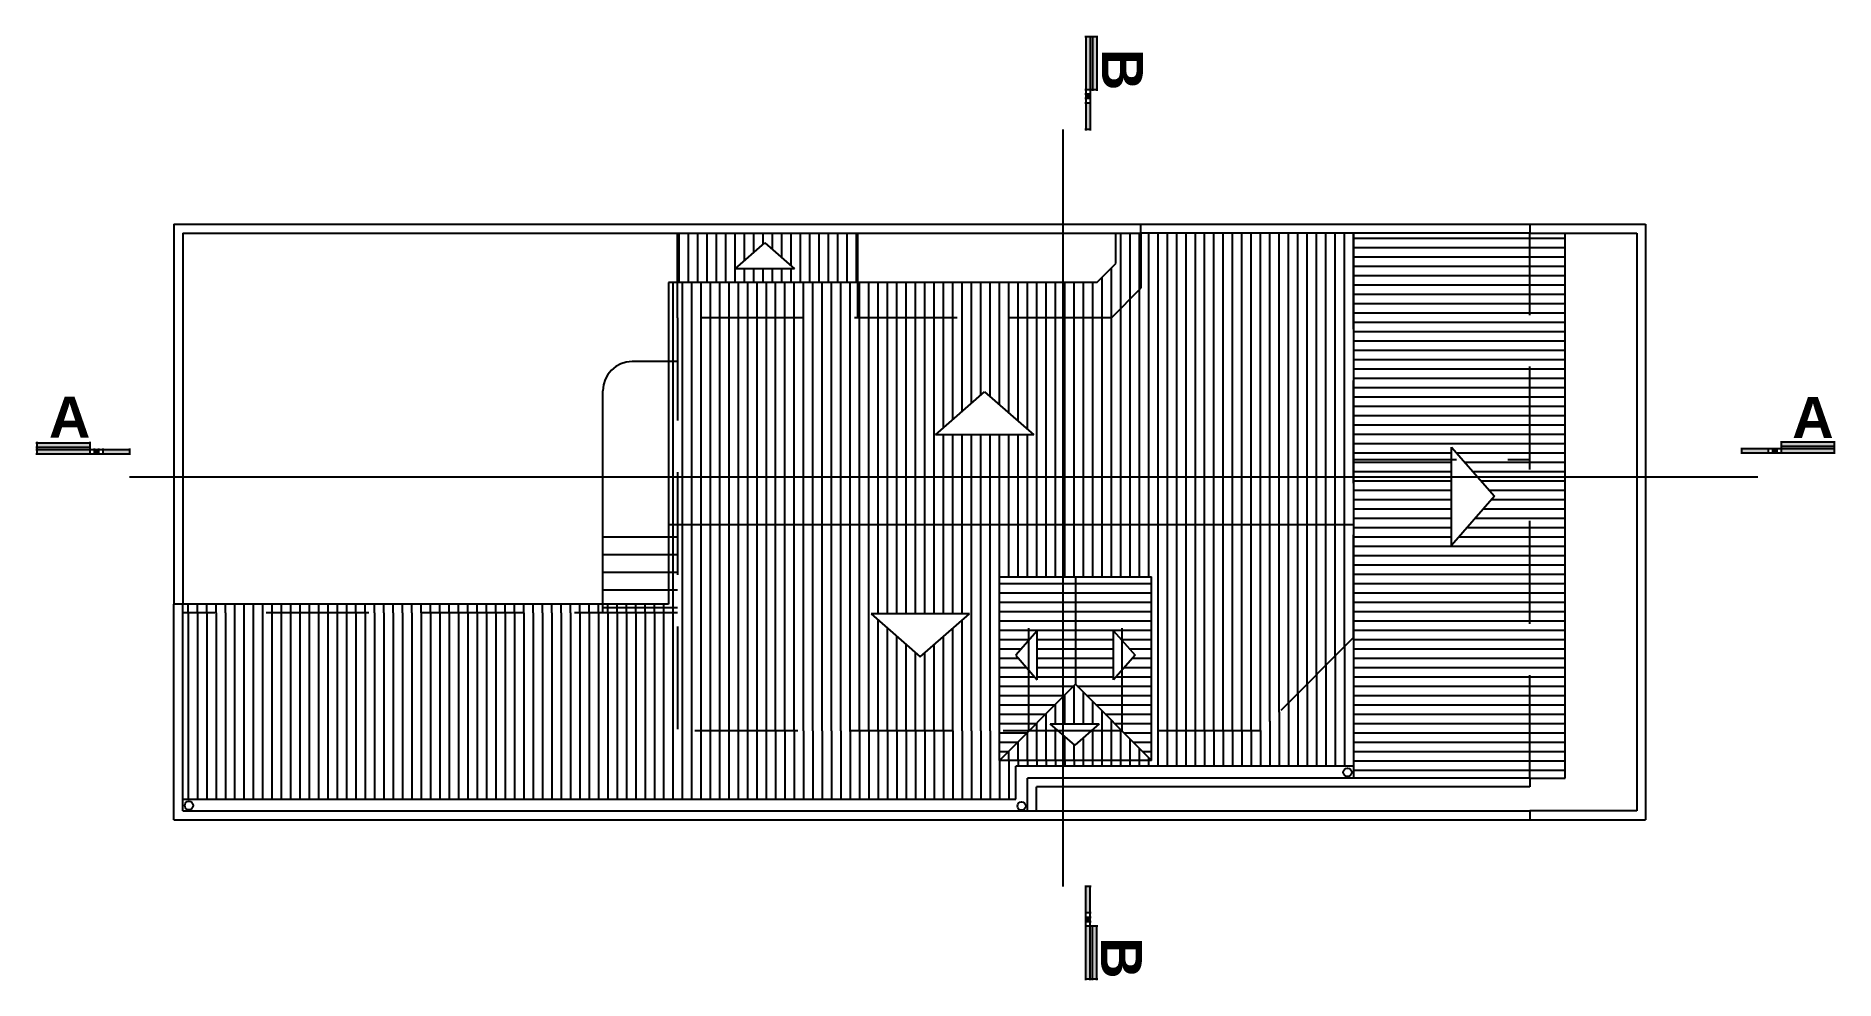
# Model space of a CAD drawing. Extents: x 130 to 509, y 87 to 225.
# Drawn here: x 477.94 to 508.57, y 140.57 to 156.63 of the extents above; entities that cross this region are included whole.
import ezdxf

# ---------------------------------------------------------------- set-up
doc = ezdxf.new("R2010")
doc.units = 0
doc.header["$LTSCALE"] = 7
doc.linetypes.add('ACAD_ISO05W100', pattern=[37.5, 24, -3, 0.5, -3, 0.5, -3, 0.5, -3])
doc.linetypes.add('HIDDEN', pattern=[0.375, 0.25, -0.125])
for name, color, linetype in [('01', 7, 'CONTINUOUS'), ('02', 2, 'CONTINUOUS'), ('03', 3, 'CONTINUOUS'), ('04', 4, 'CONTINUOUS'), ('06', 6, 'CONTINUOUS'), ('20', 2, 'CONTINUOUS'), ('30', 3, 'CONTINUOUS'), ('50', 5, 'CONTINUOUS'), ('CORTE', 5, 'ACAD_ISO05W100'), ('CT', 8, 'CONTINUOUS')]:
    doc.layers.add(name, color=color, linetype=linetype)
doc.styles.add('SANSSERIFBOLD', font='sasb____.pfb')
pattern_1 = [(90, (16.3471, -15.72033), (-0.15875, 3e-17), [])]
pattern_2 = [(0, (16.3471, -15.72033), (6e-17, 0.15875), [])]

msp = doc.modelspace()

# ---------------------------------------------------------------- texts
at = {"layer": 'CORTE', "color": 4, "style": 'SANSSERIFBOLD'}
for p in [(478.162, 149.793), (507.837, 149.788)]:
    msp.add_text('A', height=0.7, dxfattribs=at).set_placement(p)

# ---------------------------------------------------------------- blocks, each defined once
blk = doc.blocks.new('CT')
at = {"layer": 'CT'}
for p, q in [((-2.14, 0.25), (-0.9, 0.25)), ((-2.14, 0.15), (-0.9, 0.15)), ((-2.14, 0.1), (0, 0.1)), ((-2.14, 0), (0, 0)), ((-2.12, 0.27), (-2.12, 0.13)), ((-2.12, 0.12), (-2.12, -0.02)), ((-0.92, 0.27), (-0.92, 0.13)), ((-0.92, 0.12), (-0.92, -0.02)), ((-0.82, 0.12), (-0.82, -0.02)), ((-0.72, 0.12), (-0.72, -0.02)), ((-0.62, 0.12), (-0.62, -0.02)), ((-0.02, 0.12), (-0.02, -0.02))]:
    blk.add_line(p, q, dxfattribs=at)
for points in [[(-2.12, 0.15), (-0.92, 0.15), (-2.12, 0.25), (-0.92, 0.25)], [(-2.12, 0), (-0.92, 0), (-2.12, 0.1), (-0.92, 0.1)], [(-0.82, 0), (-0.72, 0), (-0.82, 0.1), (-0.72, 0.1)], [(-0.62, 0), (-0.02, 0), (-0.62, 0.1), (-0.02, 0.1)]]:
    blk.add_solid(points, dxfattribs=at)
blk = doc.blocks.new('A$C5EAD5E81')
at = {"layer": '02'}
for p, q in [((0, 0), (0.93, 0.813)), ((0.93, 0.813), (1.86, 0)), ((1.86, 0), (0, 0))]:
    blk.add_line(p, q, dxfattribs=at)
blk = doc.blocks.new('A$C1A152EBB')
at = {"layer": 'CORTE'}
blk.add_line((0, 14.468), (0, 1.59), dxfattribs=at)
at = {"layer": 'CORTE', "yscale": 0.75, "zscale": 0.75, "rotation": 270}
for p, xscale in [((0.392, 14.453), 0.75), ((0.392, 1.605), -0.75)]:
    blk.add_blockref('CT', p, dxfattribs=dict(at, xscale=xscale))
at = {"layer": 'CORTE', "color": 4, "style": 'SANSSERIFBOLD'}
for p in [(0.665, 15.839), (0.648, 0.729)]:
    blk.add_text('B', height=0.7, rotation=270, dxfattribs=at).set_placement(p)

# ---------------------------------------------------------------- hatches: boundary and pattern name
at = {"layer": '01'}
h = msp.add_hatch(dxfattribs=at)
h.set_pattern_fill('ANSI31', color=256, scale=0.05, angle=45, style=0)
h.set_pattern_definition(pattern_1)
h.paths.add_polyline_path([(488.861, 151.835), (488.861, 149.128), (500.371, 149.128), (500.371, 153.275), (496.749, 153.275), (496.749, 152.335), (496.249, 151.835)])
h.paths.add_polyline_path([(493.253, 149.842), (494.09, 150.573), (494.927, 149.842)], flags=16)
h.paths.add_polyline_path([(491.931, 151.835), (491.931, 152.435), (488.861, 152.435), (488.861, 151.835)], flags=17)
h.paths.add_polyline_path([(496.249, 151.835), (496.749, 152.335), (496.749, 153.275), (496.325, 153.275), (496.325, 152.759), (496, 152.435), (491.931, 152.435), (491.931, 151.835)], flags=16)
h.paths.add_polyline_path([(488.711, 149.128), (488.861, 149.128), (488.861, 151.09), (488.711, 151.09)])
h.paths.add_polyline_path([(488.711, 151.09), (488.861, 151.09), (488.861, 151.835), (488.861, 152.435), (488.711, 152.435)])
h.paths.add_polyline_path([(488.861, 149.128), (488.861, 148.32), (500.371, 148.32), (500.371, 149.128)])
h.paths.add_polyline_path([(488.711, 148.32), (488.861, 148.32), (488.861, 149.128), (488.711, 149.128)])
h = msp.add_hatch(dxfattribs=at)
h.set_pattern_fill('ANSI31', color=256, scale=0.05, angle=45, style=0)
h.set_pattern_definition([(90, (101.38307, -15.72033), (-0.15875, 3e-17), [])])
h.paths.add_polyline_path([(488.861, 153.275), (488.861, 152.435), (491.931, 152.435), (491.931, 153.275)])
h.paths.add_polyline_path([(490.853, 152.667), (489.846, 152.667), (490.35, 153.107)], flags=16)
h = msp.add_hatch(dxfattribs=at)
h.set_pattern_fill('ANSI31', color=256, scale=0.05, angle=315, style=0)
h.set_pattern_definition(pattern_2)
h.paths.add_polyline_path([(500.371, 153.275), (500.371, 149.425), (502.035, 149.425), (502.035, 149.634), (502.218, 149.425), (503.371, 149.425), (503.371, 153.275)])
h.paths.add_polyline_path([(500.371, 149.128), (500.371, 146.393), (500.371, 144.005), (503.371, 144.005), (503.371, 149.128), (502.477, 149.128), (502.767, 148.797), (502.035, 147.959), (502.035, 149.128)])
h.paths.add_polyline_path([(500.371, 149.425), (500.371, 149.128), (502.035, 149.128), (502.035, 149.425)])
h.paths.add_polyline_path([(503.371, 149.128), (503.371, 149.425), (502.218, 149.425), (502.477, 149.128)])
h = msp.add_hatch(dxfattribs=at)
h.set_pattern_fill('ANSI31', color=256, scale=0.05, angle=315, style=0)
h.set_pattern_definition(pattern_2)
h.paths.add_polyline_path([(503.371, 149.128), (503.971, 149.128), (503.971, 153.275), (503.371, 153.275)])
h.paths.add_polyline_path([(503.971, 149.128), (503.371, 149.128), (503.371, 144.005), (503.971, 144.005)])
h = msp.add_hatch(dxfattribs=at)
h.set_pattern_fill('ANSI31', color=256, scale=0.05, angle=45, style=0)
h.set_pattern_definition(pattern_1)
h.paths.add_polyline_path([(494.341, 147.425), (496.931, 147.425), (496.931, 144.805), (498.783, 144.805), (500.371, 146.393), (500.371, 148.32), (488.861, 148.32), (488.861, 144.805), (494.341, 144.805)])
h.paths.add_polyline_path([(492.157, 146.798), (493.832, 146.798), (492.994, 146.067)], flags=16)
h.paths.add_polyline_path([(488.861, 148.32), (488.711, 148.32), (488.711, 148.105), (488.861, 148.105)])
h.paths.add_polyline_path([(488.861, 148.105), (488.711, 148.105), (488.711, 147.805), (488.861, 147.805)])
h.paths.add_polyline_path([(488.861, 147.805), (488.711, 147.805), (488.711, 147.505), (488.861, 147.505)])
h.paths.add_polyline_path([(488.861, 147.505), (488.711, 147.505), (488.711, 147.205), (488.861, 147.205)])
h.paths.add_polyline_path([(488.861, 147.205), (488.711, 147.205), (488.711, 146.965), (487.591, 146.965), (487.591, 146.905), (488.861, 146.905)])
h.paths.add_polyline_path([(488.861, 146.905), (487.591, 146.905), (487.591, 146.815), (488.861, 146.815)])
h = msp.add_hatch(dxfattribs=at)
h.set_pattern_fill('ANSI31', color=256, scale=0.05, angle=315, style=0)
h.set_pattern_definition(pattern_2)
h.paths.add_polyline_path([(495.636, 147.425), (494.841, 147.425), (494.841, 146.345), (494.986, 146.511), (494.986, 145.674), (494.841, 145.84), (494.841, 144.805), (495.636, 145.6)])
h.paths.add_polyline_path([(494.62, 146.093), (494.841, 146.345), (494.841, 147.425), (494.341, 147.425), (494.341, 144.805), (494.841, 144.805), (494.841, 145.84)])
h.paths.add_polyline_path([(494.841, 144.805), (494.341, 144.805), (494.341, 144.305)])
h.paths.add_polyline_path([(496.931, 144.805), (496.431, 144.805), (496.931, 144.305)])
h = msp.add_hatch(dxfattribs=at)
h.set_pattern_fill('ANSI31', color=256, scale=0.05, angle=315, style=0)
h.set_pattern_definition(pattern_2)
h.paths.add_polyline_path([(496.286, 146.511), (496.431, 146.345), (496.431, 147.425), (495.636, 147.425), (495.636, 145.6), (496.431, 144.805), (496.431, 145.84), (496.286, 145.674)])
h.paths.add_polyline_path([(496.431, 144.805), (496.931, 144.805), (496.931, 147.425), (496.431, 147.425), (496.431, 146.345), (496.651, 146.093), (496.431, 145.84)])
h = msp.add_hatch(dxfattribs=at)
h.set_pattern_fill('ANSI31', color=256, scale=0.05, angle=45, style=0)
h.set_pattern_definition(pattern_1)
h.paths.add_polyline_path([(487.591, 146.965), (480.441, 146.965), (480.441, 146.815), (487.591, 146.815)])
h = msp.add_hatch(dxfattribs=at)
h.set_pattern_fill('ANSI31', color=256, scale=0.05, angle=45, style=0)
h.paths.add_polyline_path([(494.341, 144.805), (488.861, 144.805), (488.861, 146.815), (480.441, 146.815), (480.441, 143.645), (494.621, 143.645), (494.621, 144.205), (500.371, 144.205), (500.371, 146.393), (498.783, 144.805), (496.931, 144.805), (496.931, 144.305), (494.341, 144.305)])
h = msp.add_hatch(dxfattribs=at)
h.set_pattern_fill('ANSI31', color=256, scale=0.05, angle=45, style=0)
h.set_pattern_definition(pattern_1)
h.paths.add_polyline_path([(496.431, 144.805), (495.902, 144.805), (495.624, 144.562), (495.346, 144.805), (494.841, 144.805), (494.341, 144.305), (496.931, 144.305)])
h.paths.add_polyline_path([(495.636, 145.6), (494.841, 144.805), (495.346, 144.805), (495.205, 144.928), (496.042, 144.928), (495.902, 144.805), (496.431, 144.805)])

# ---------------------------------------------------------------- linework, layer by layer
at = {"layer": '02'}
for p, q in [((488.861, 151.835), (488.861, 153.275)), ((491.931, 151.835), (491.931, 153.275)), ((488.861, 151.09), (488.091, 151.09)), ((487.591, 148.105), (487.591, 150.59))]:
    msp.add_line(p, q, dxfattribs=at)
msp.add_arc((488.091, 150.59), 0.5, 90, 180, dxfattribs=at)
at = {"layer": '03', "linetype": 'HIDDEN'}
for p, q in [((496.749, 153.275), (496.749, 152.335)), ((500.371, 146.393), (500.371, 153.275)), ((503.371, 144.005), (503.371, 153.275)), ((496.249, 151.835), (496.749, 152.335)), ((488.861, 151.835), (488.861, 144.805)), ((496.249, 151.835), (488.861, 151.835)), ((500.371, 149.425), (503.371, 149.425)), ((488.861, 146.815), (480.441, 146.815)), ((500.371, 146.393), (498.783, 144.805)), ((498.783, 144.805), (488.861, 144.805))]:
    msp.add_line(p, q, dxfattribs=at)
at = {"layer": '04'}
for p, q in [((496.325, 152.759), (496.325, 153.275)), ((500.371, 153.275), (500.371, 144.005)), ((503.971, 144.005), (503.971, 153.275)), ((496, 152.435), (496.325, 152.759)), ((488.711, 152.435), (488.711, 146.965)), ((496, 152.435), (488.711, 152.435)), ((493.253, 149.842), (494.09, 150.573)), ((494.09, 150.573), (494.927, 149.842)), ((494.927, 149.842), (493.253, 149.842)), ((502.035, 149.634), (502.767, 148.797)), ((502.035, 147.959), (502.035, 149.634)), ((502.767, 148.797), (502.035, 147.959)), ((488.711, 146.965), (480.441, 146.965)), ((492.157, 146.798), (492.994, 146.067)), ((493.832, 146.798), (492.157, 146.798)), ((492.994, 146.067), (493.832, 146.798)), ((503.371, 144.005), (503.971, 144.005))]:
    msp.add_line(p, q, dxfattribs=at)
at = {"layer": '06'}
for p, q in [((488.711, 148.32), (500.371, 148.32)), ((495.636, 147.425), (495.636, 145.6)), ((494.341, 144.305), (495.636, 145.6)), ((496.931, 144.305), (495.636, 145.6))]:
    msp.add_line(p, q, dxfattribs=at)
at = {"layer": '20'}
for p, q in [((487.591, 146.815), (487.591, 148.105)), ((487.591, 148.105), (488.861, 148.105)), ((487.591, 148.105), (488.861, 148.105)), ((487.591, 147.805), (488.861, 147.805)), ((487.591, 147.505), (488.861, 147.505)), ((487.591, 147.205), (488.861, 147.205)), ((487.591, 146.905), (488.861, 146.905))]:
    msp.add_line(p, q, dxfattribs=at)
at = {"layer": '30'}
for p, q in [((480.291, 153.425), (496.749, 153.425)), ((480.291, 153.425), (480.291, 146.965)), ((480.441, 153.275), (496.749, 153.275)), ((480.441, 153.275), (480.441, 146.965)), ((503.371, 153.425), (505.341, 153.425)), ((503.371, 153.275), (505.191, 153.275)), ((505.191, 153.275), (505.191, 143.445)), ((505.341, 153.425), (505.341, 143.295)), ((500.371, 144.205), (494.621, 144.205)), ((494.621, 143.645), (494.621, 144.205)), ((480.441, 143.645), (494.621, 143.645)), ((505.191, 143.445), (503.371, 143.445)), ((503.371, 143.295), (505.341, 143.295))]:
    msp.add_line(p, q, dxfattribs=at)
for centre in [(500.267, 144.102), (480.545, 143.538), (494.72, 143.529)]:
    msp.add_circle(centre, 0.0716, dxfattribs=at)
at = {"layer": '50'}
for p, q in [((496.749, 153.425), (503.371, 153.425)), ((496.749, 153.275), (496.749, 153.425)), ((500.371, 153.275), (496.749, 153.275)), ((503.371, 153.275), (500.371, 153.275)), ((503.371, 153.425), (503.371, 153.275)), ((494.341, 144.305), (494.341, 147.425)), ((494.341, 147.425), (496.931, 147.425)), ((496.931, 144.305), (496.931, 147.425)), ((480.291, 143.295), (480.291, 146.965)), ((480.441, 146.965), (480.291, 146.965)), ((480.441, 143.445), (480.441, 146.965)), ((494.986, 146.511), (494.62, 146.093)), ((494.986, 145.674), (494.986, 146.511)), ((496.286, 145.674), (496.286, 146.511)), ((496.286, 146.511), (496.651, 146.093)), ((494.62, 146.093), (494.986, 145.674)), ((496.651, 146.093), (496.286, 145.674)), ((495.624, 144.562), (495.205, 144.928)), ((495.205, 144.928), (496.042, 144.928)), ((496.042, 144.928), (495.624, 144.562)), ((496.931, 144.305), (494.341, 144.305)), ((503.371, 144.005), (494.821, 144.005)), ((494.821, 143.445), (494.821, 144.005)), ((503.371, 144.005), (503.371, 143.855)), ((503.371, 143.855), (494.971, 143.855)), ((494.971, 143.445), (494.971, 143.855)), ((480.441, 143.445), (503.371, 143.445)), ((503.371, 143.445), (503.371, 143.295)), ((480.291, 143.295), (503.371, 143.295))]:
    msp.add_line(p, q, dxfattribs=at)
at = {"layer": '50', "linetype": 'HIDDEN'}
for p, q in [((494.841, 144.805), (494.841, 147.425)), ((494.841, 147.425), (496.431, 147.425)), ((496.431, 144.805), (496.431, 147.425)), ((496.431, 144.805), (494.841, 144.805))]:
    msp.add_line(p, q, dxfattribs=at)
at = {"layer": 'CORTE'}
msp.add_line((479.532, 149.128), (507.252, 149.128), dxfattribs=at)

# ---------------------------------------------------------------- block references
at = {"layer": '01'}
msp.add_blockref('A$C1A152EBB', (495.421, 140.569), dxfattribs=at)
at = {"layer": '02', "xscale": 0.5410850781230703, "yscale": 0.5410850781230703, "zscale": 0.5410850781230703}
msp.add_blockref('A$C5EAD5E81', (489.846, 152.667), dxfattribs=at)
at = {"layer": 'CORTE', "yscale": 0.75, "zscale": 0.75}
for p, xscale in [((479.547, 149.52), 0.75), ((506.961, 149.532), -0.75)]:
    msp.add_blockref('CT', p, dxfattribs=dict(at, xscale=xscale))

msp.set_redraw_order([(e.dxf.handle, doc.entitydb.next_handle()) for e in msp.query("TEXT MTEXT ATTDEF DIMENSION ARC_DIMENSION")])  # texts and dimensions are drawn at this point

doc.saveas('drawing.dxf')
